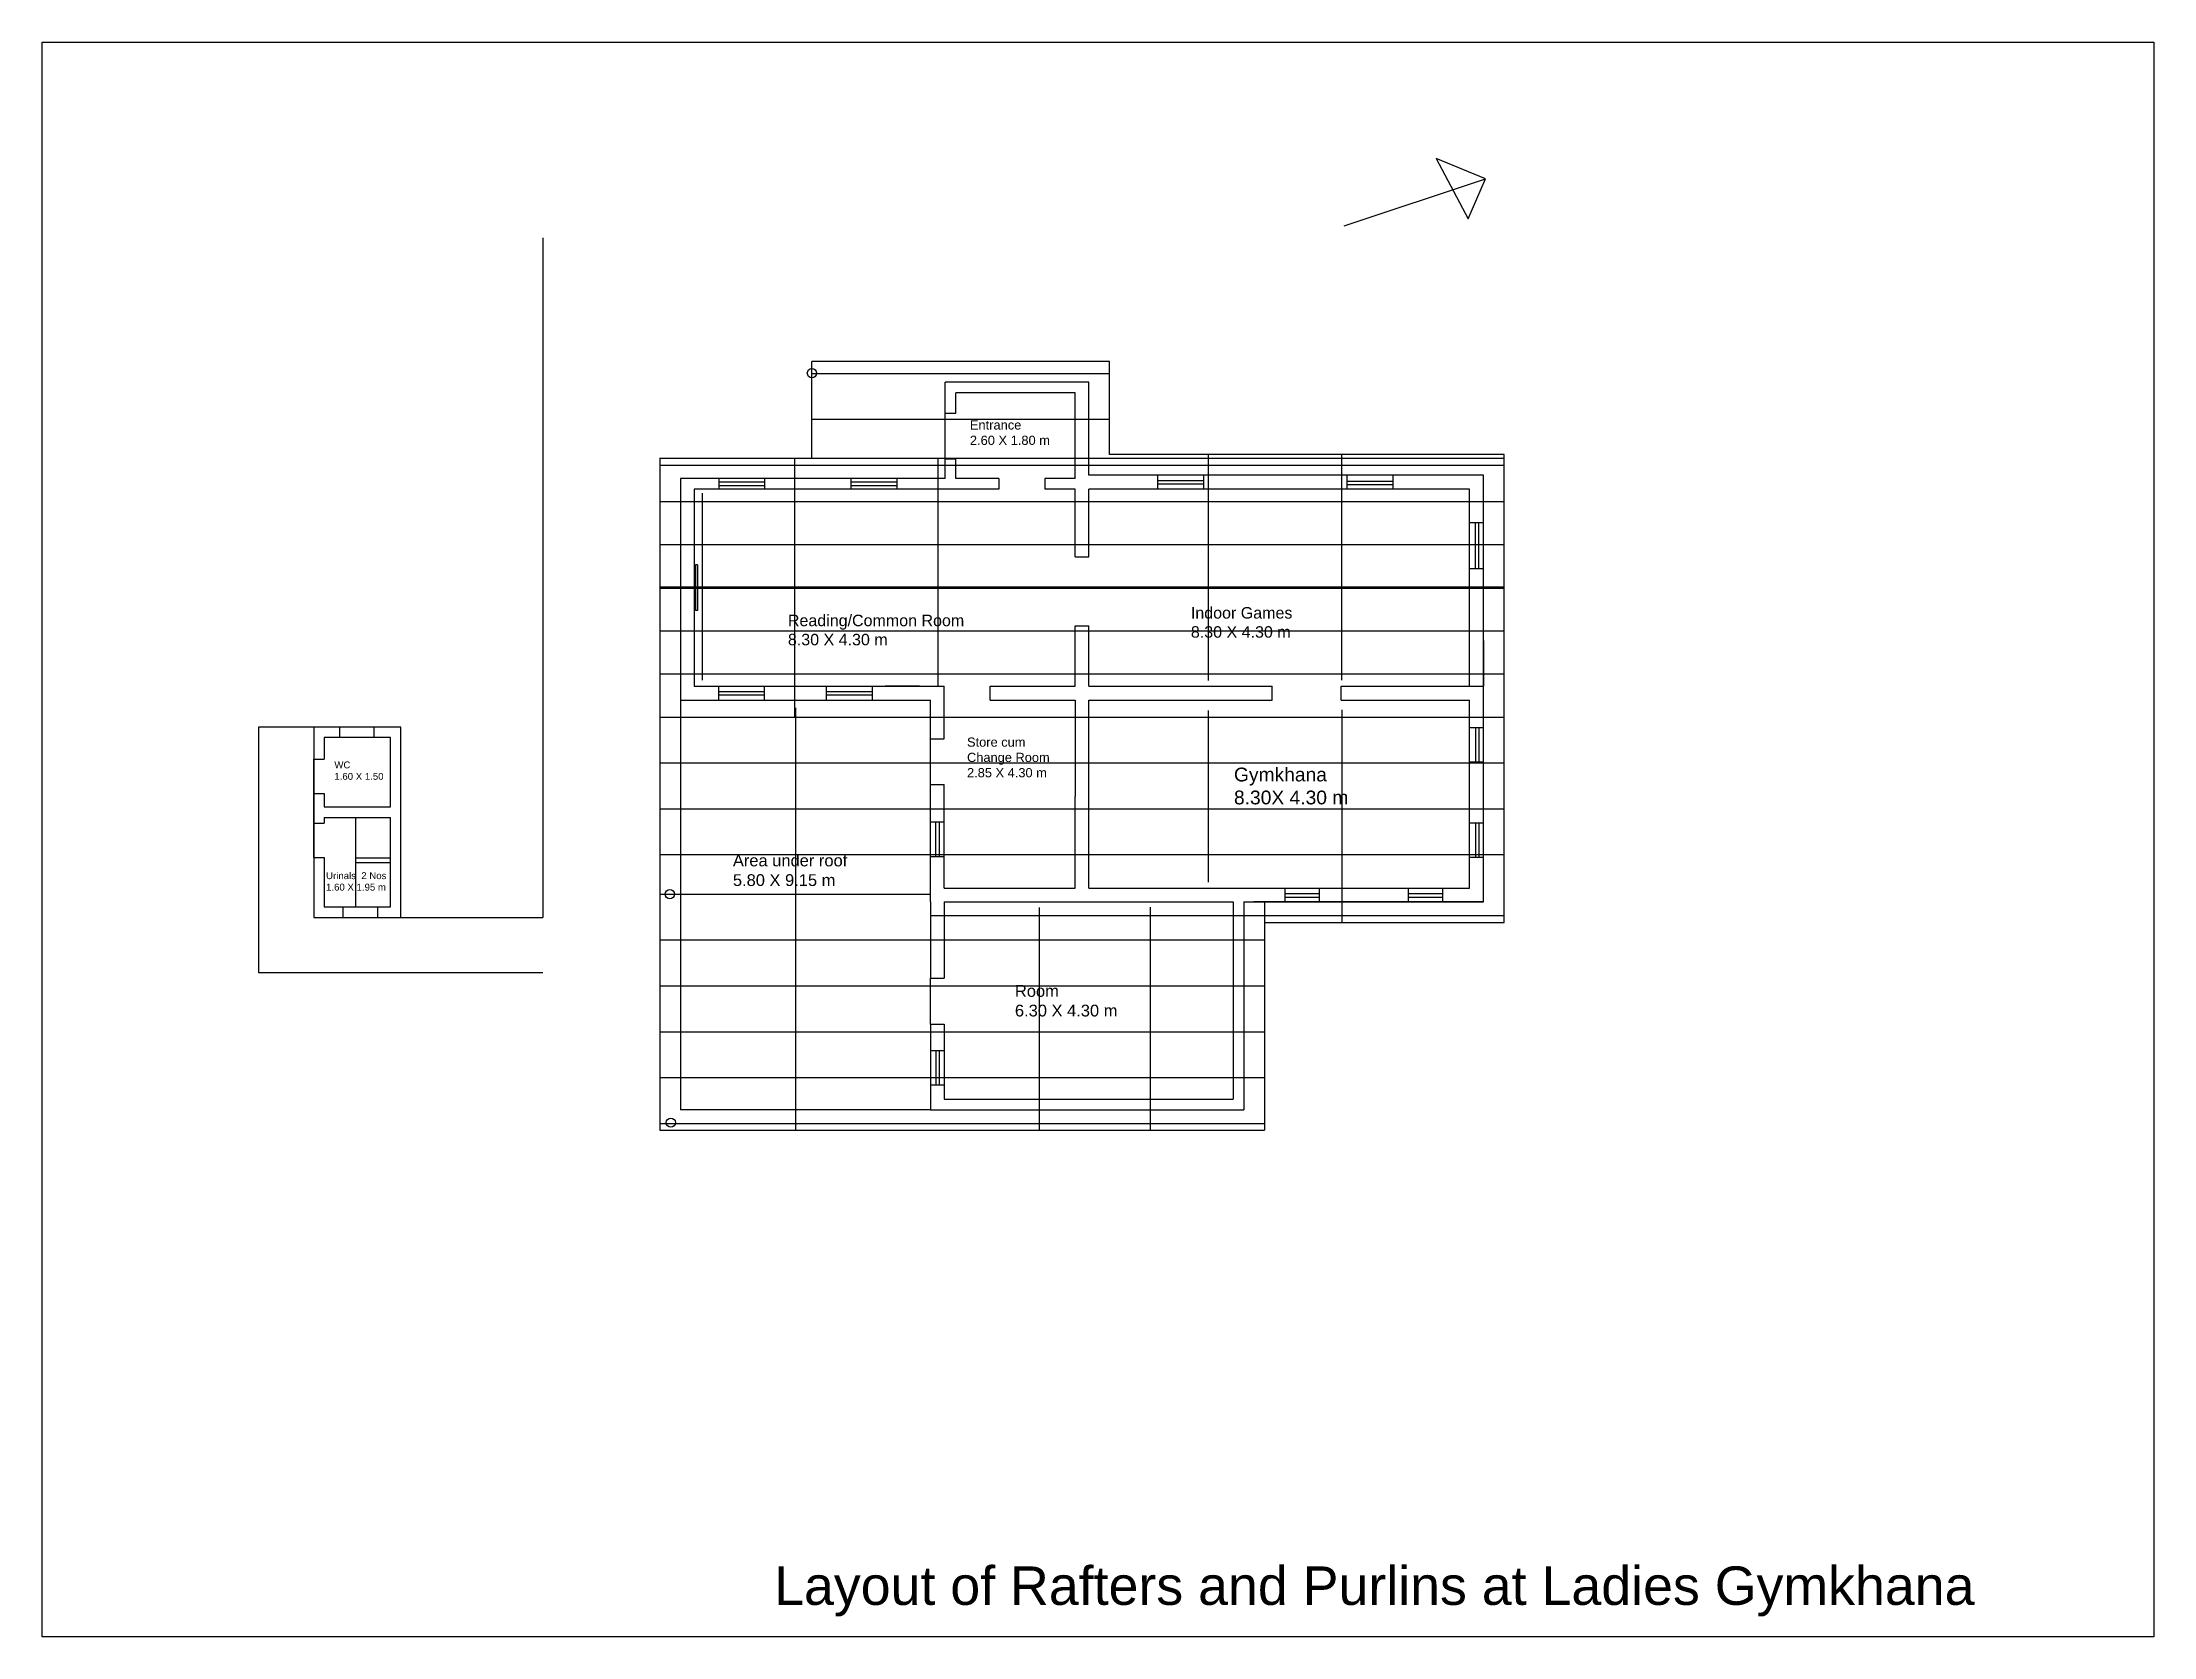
# Model space of a CAD drawing. Header units: inches. Extents: x -10 to 157, y -176 to 42.
# Drawn here: x 110.87 to 156.89, y 7.08 to 41.84 of the extents above; entities that cross this region are included whole.
import ezdxf

# ---------------------------------------------------------------- set-up
doc = ezdxf.new("R2010")
doc.units = ezdxf.units.IN
doc.header["$MEASUREMENT"] = 0
doc.styles.get("Standard").update_dxf_attribs({"font": 'arial.ttf'})

msp = doc.modelspace()

# ---------------------------------------------------------------- texts
at = {"attachment_point": 1}
for s, width, insert, char_height in [('Entrance\\P2.60 X 1.80 m', 2.02111, (131.087, 33.599), 0.20074), ('Indoor Games\\P8.30 X 4.30 m', 4.59995, (135.904, 29.528), 0.25), ('Reading/Common Room\\P8.30 X 4.30 m', 4.07921, (127.121, 29.362), 0.25), ('Store cum\\PChange Room\\P2.85 X 4.30 m', 2.02111, (131.025, 26.685), 0.2), ('WC\\P1.60 X 1.50', 2.02111, (117.236, 26.163), 0.15), ('Gymkhana\\P8.30X 4.30 m', 2.63789, (136.843, 26.028), 0.3), ('Area under roof\\P5.80 X 9.15 m', 3.0682, (125.922, 24.133), 0.25683), ('Urinals  2 Nos\\P1.60 X 1.95 m', 1.47049, (117.055, 23.748), 0.15), ('Room\\P6.30 X 4.30 m', 3.0682, (132.069, 21.289), 0.25683), ('Layout of Rafters and Purlins at Ladies Gymkhana', 33.4103, (126.82, 8.615), 0.83822)]:
    msp.add_mtext_dynamic_manual_height_columns(s, width=width, gutter_width=1, heights=[0], dxfattribs=dict(at, insert=insert, char_height=char_height))

# ---------------------------------------------------------------- linework, layer by layer
for p, q in [((142.327, 38.862), (141.247, 39.309)), ((141.247, 39.309), (141.95, 37.989)), ((139.243, 37.836), (142.327, 38.862)), ((141.95, 37.989), (142.327, 38.862)), ((121.779, 37.578), (121.779, 22.763)), ((134.129, 34.882), (127.643, 34.882)), ((127.643, 32.782), (127.643, 34.882)), ((134.129, 32.852), (134.129, 34.882)), ((130.549, 33.758), (130.549, 34.432)), ((133.679, 34.432), (130.549, 34.432)), ((130.779, 33.758), (130.779, 34.202)), ((133.379, 34.202), (130.779, 34.202)), ((133.379, 32.332), (133.379, 34.202)), ((133.679, 32.402), (133.679, 34.432)), ((130.549, 33.758), (130.779, 33.758)), ((130.549, 32.758), (130.549, 33.758)), ((124.329, 32.782), (124.329, 27.502)), ((124.329, 32.772), (142.729, 32.772)), ((130.549, 32.332), (130.549, 32.758)), ((130.549, 32.758), (130.779, 32.758)), ((130.779, 32.332), (130.779, 32.758)), ((142.729, 32.852), (134.129, 32.852)), ((142.729, 22.652), (142.729, 32.852)), ((124.779, 32.332), (124.779, 27.502)), ((130.549, 32.332), (124.779, 32.332)), ((125.614, 32.332), (125.614, 32.102)), ((125.614, 32.256), (126.614, 32.256)), ((126.614, 32.332), (126.614, 32.102)), ((128.494, 32.332), (128.494, 32.102)), ((128.494, 32.256), (129.494, 32.256)), ((129.494, 32.332), (129.494, 32.102)), ((131.719, 32.332), (130.779, 32.332)), ((131.719, 32.332), (131.719, 32.102)), ((133.379, 32.332), (132.719, 32.332)), ((132.719, 32.332), (132.719, 32.102)), ((142.279, 32.402), (133.679, 32.402)), ((135.177, 32.402), (135.177, 32.102)), ((135.177, 32.29), (136.177, 32.29)), ((135.177, 32.215), (136.177, 32.215)), ((136.177, 32.402), (136.177, 32.102)), ((139.304, 32.402), (139.304, 32.102)), ((139.304, 32.275), (140.304, 32.275)), ((140.304, 32.402), (140.304, 32.102)), ((142.279, 28.802), (142.279, 32.402)), ((142.279, 23.102), (142.279, 32.402)), ((125.079, 32.102), (125.079, 27.802)), ((131.719, 32.102), (125.079, 32.102)), ((125.614, 32.181), (126.614, 32.181)), ((128.494, 32.181), (129.494, 32.181)), ((133.379, 32.102), (132.719, 32.102)), ((133.379, 31.252), (133.379, 32.102)), ((133.679, 31.252), (133.679, 32.102)), ((141.979, 32.102), (133.679, 32.102)), ((139.304, 32.2), (140.304, 32.2)), ((141.979, 27.802), (141.979, 32.102)), ((141.979, 31.371), (142.279, 31.371)), ((142.101, 31.371), (142.101, 30.371)), ((142.176, 31.371), (142.176, 30.371)), ((133.379, 30.623), (133.379, 31.252)), ((133.679, 30.623), (133.679, 31.252)), ((125.104, 30.452), (125.104, 29.452)), ((125.154, 30.452), (125.104, 30.452)), ((125.154, 30.452), (125.154, 29.452)), ((133.379, 30.623), (133.679, 30.623)), ((125.079, 29.952), (125.679, 29.952)), ((141.979, 30.371), (142.279, 30.371)), ((125.154, 29.452), (125.104, 29.452)), ((133.379, 27.802), (133.379, 29.123)), ((133.379, 29.123), (133.679, 29.123)), ((133.679, 27.802), (133.679, 29.123)), ((142.279, 28.802), (142.279, 27.802)), ((125.079, 27.802), (125.679, 27.802)), ((125.605, 27.802), (125.605, 27.502)), ((125.605, 27.691), (126.605, 27.691)), ((125.605, 27.616), (126.605, 27.616)), ((125.679, 27.802), (130.529, 27.802)), ((126.605, 27.802), (126.605, 27.502)), ((127.955, 27.802), (127.955, 27.502)), ((127.955, 27.691), (128.955, 27.691)), ((127.955, 27.616), (128.955, 27.616)), ((128.955, 27.802), (130.529, 27.802)), ((128.955, 27.802), (128.955, 27.502)), ((129.99, 27.802), (129.24, 27.802)), ((130.529, 27.502), (130.529, 27.802)), ((131.529, 27.802), (133.379, 27.802)), ((131.529, 27.502), (131.529, 27.802)), ((133.679, 27.802), (134.479, 27.802)), ((134.479, 27.802), (137.679, 27.802)), ((137.679, 27.502), (137.679, 27.802)), ((139.179, 27.802), (142.279, 27.802)), ((139.179, 27.502), (139.179, 27.802)), ((142.279, 23.102), (142.279, 27.802)), ((124.329, 27.502), (124.329, 18.122)), ((124.779, 27.502), (125.679, 27.502)), ((124.779, 27.502), (130.229, 27.502)), ((124.779, 27.502), (124.779, 18.572)), ((126.679, 27.502), (130.229, 27.502)), ((130.229, 26.658), (130.229, 27.502)), ((130.529, 26.658), (130.529, 27.502)), ((131.529, 27.502), (133.379, 27.502)), ((133.379, 27.502), (133.379, 25.402)), ((133.679, 27.502), (134.479, 27.502)), ((133.679, 23.402), (133.679, 27.502)), ((134.479, 27.502), (137.679, 27.502)), ((139.179, 27.502), (141.979, 27.502)), ((141.979, 23.402), (141.979, 27.502)), ((115.586, 26.913), (115.586, 21.563)), ((116.786, 26.913), (115.586, 26.913)), ((118.686, 26.913), (116.786, 26.913)), ((116.786, 26.913), (116.786, 26.211)), ((116.786, 26.913), (116.786, 22.763)), ((117.348, 26.913), (117.348, 26.683)), ((118.098, 26.913), (118.098, 26.683)), ((118.686, 22.763), (118.686, 26.913)), ((141.979, 26.903), (142.279, 26.903)), ((142.107, 26.903), (142.107, 26.153)), ((142.182, 26.903), (142.182, 26.153)), ((118.456, 26.683), (117.016, 26.683)), ((117.016, 26.683), (117.016, 26.211)), ((118.456, 25.173), (118.456, 26.683)), ((130.229, 26.658), (130.529, 26.658)), ((130.229, 25.658), (130.229, 26.658)), ((116.786, 26.211), (117.016, 26.211)), ((116.786, 24.068), (116.786, 26.211)), ((141.979, 26.153), (142.279, 26.153)), ((116.786, 25.461), (116.786, 24.818)), ((116.786, 25.461), (117.016, 25.461)), ((117.016, 25.461), (117.016, 25.173)), ((130.229, 23.102), (130.229, 25.658)), ((130.229, 25.658), (130.529, 25.658)), ((130.529, 23.402), (130.529, 25.658)), ((133.379, 23.402), (133.379, 25.402)), ((117.016, 25.173), (118.456, 25.173)), ((117.016, 24.943), (117.016, 24.818)), ((117.016, 24.943), (118.456, 24.943)), ((117.706, 22.993), (117.706, 24.943)), ((118.456, 22.993), (118.456, 24.943)), ((116.786, 24.818), (117.016, 24.818)), ((130.229, 24.844), (130.529, 24.844)), ((130.341, 24.844), (130.341, 24.094)), ((130.416, 24.844), (130.416, 24.094)), ((141.979, 24.823), (142.279, 24.823)), ((142.107, 24.823), (142.107, 24.073)), ((142.182, 24.823), (142.182, 24.073)), ((116.786, 24.068), (116.786, 22.763)), ((116.786, 24.068), (117.016, 24.068)), ((117.016, 24.068), (117.016, 22.993)), ((117.706, 24.063), (118.456, 24.063)), ((117.706, 23.963), (118.456, 23.963)), ((130.229, 24.094), (130.529, 24.094)), ((141.979, 24.073), (142.279, 24.073)), ((130.229, 23.102), (130.229, 21.438)), ((130.529, 23.402), (133.379, 23.402)), ((130.529, 23.102), (136.829, 23.102)), ((130.529, 23.102), (130.529, 21.438)), ((133.679, 23.402), (141.979, 23.402)), ((136.829, 23.102), (136.829, 18.802)), ((137.059, 23.102), (142.279, 23.102)), ((137.059, 23.102), (137.059, 18.572)), ((142.279, 23.102), (137.279, 23.102)), ((137.279, 23.102), (142.279, 23.102)), ((137.509, 23.102), (137.509, 18.122)), ((137.952, 23.402), (137.952, 23.102)), ((137.952, 23.282), (138.702, 23.282)), ((137.952, 23.207), (138.702, 23.207)), ((138.702, 23.402), (138.702, 23.102)), ((140.64, 23.402), (140.64, 23.102)), ((140.64, 23.282), (141.39, 23.282)), ((140.64, 23.207), (141.39, 23.207)), ((141.39, 23.402), (141.39, 23.102)), ((116.786, 22.763), (118.686, 22.763)), ((117.016, 22.993), (118.456, 22.993)), ((117.423, 22.993), (117.423, 22.763)), ((118.173, 22.993), (118.173, 22.763)), ((118.686, 22.763), (121.779, 22.763)), ((130.229, 22.802), (142.729, 22.802)), ((137.509, 22.652), (142.729, 22.652)), ((115.586, 21.563), (121.779, 21.563)), ((130.229, 21.438), (130.529, 21.438)), ((130.229, 20.438), (130.229, 21.438)), ((130.229, 20.438), (130.229, 18.572)), ((130.229, 20.438), (130.529, 20.438)), ((130.529, 20.438), (130.529, 18.802)), ((130.229, 19.863), (130.529, 19.863)), ((130.345, 19.863), (130.345, 19.113)), ((130.42, 19.863), (130.42, 19.113)), ((130.229, 19.113), (130.529, 19.113)), ((130.229, 18.572), (124.779, 18.572)), ((130.229, 18.572), (137.059, 18.572)), ((130.529, 18.802), (136.829, 18.802)), ((124.329, 18.122), (137.509, 18.122))]:
    msp.add_line(p, q)
at = {"color": 1}
for p, q in [((127.643, 34.622), (134.129, 34.622)), ((127.643, 33.622), (134.129, 33.622)), ((124.329, 32.622), (142.729, 32.622)), ((124.329, 31.832), (142.729, 31.832)), ((124.329, 30.892), (142.729, 30.892)), ((124.329, 29.012), (142.729, 29.012)), ((124.329, 28.072), (142.729, 28.072)), ((124.329, 27.132), (142.729, 27.132)), ((124.329, 26.132), (142.729, 26.132)), ((124.329, 25.132), (142.729, 25.132)), ((124.329, 24.132), (142.729, 24.132)), ((124.329, 23.272), (130.229, 23.272)), ((124.329, 22.272), (137.509, 22.272)), ((124.329, 21.272), (137.509, 21.272)), ((124.329, 20.272), (137.509, 20.272)), ((124.329, 19.272), (137.509, 19.272)), ((124.329, 18.272), (137.509, 18.272))]:
    msp.add_line(p, q, dxfattribs=at)
at = {"color": 0}
for p, q in [((127.271, 27.132), (127.271, 32.772)), ((130.399, 27.802), (130.399, 32.772)), ((136.277, 32.852), (136.277, 27.931)), ((139.187, 32.852), (139.187, 27.934)), ((125.262, 27.936), (125.262, 32.009)), ((127.288, 27.332), (127.288, 18.122)), ((136.277, 27.275), (136.277, 23.528)), ((139.196, 27.288), (139.196, 22.652)), ((132.594, 22.977), (132.594, 18.122)), ((135.015, 22.984), (135.015, 18.122))]:
    msp.add_line(p, q, dxfattribs=at)
at = {"color": 0, "lineweight": 53}
msp.add_line((124.329, 29.952), (142.729, 29.952), dxfattribs=at)
msp.add_lwpolyline([(110.869, 41.842), (156.89, 41.842), (156.89, 7.081), (110.869, 7.081)], close=True)
for centre in [(127.644, 34.628), (124.547, 23.271), (124.569, 18.29)]:
    msp.add_circle(centre, 0.1)

msp.set_redraw_order([(e.dxf.handle, doc.entitydb.next_handle()) for e in msp.query("TEXT MTEXT ATTDEF DIMENSION ARC_DIMENSION")])  # texts and dimensions are drawn at this point

doc.saveas('drawing.dxf')
